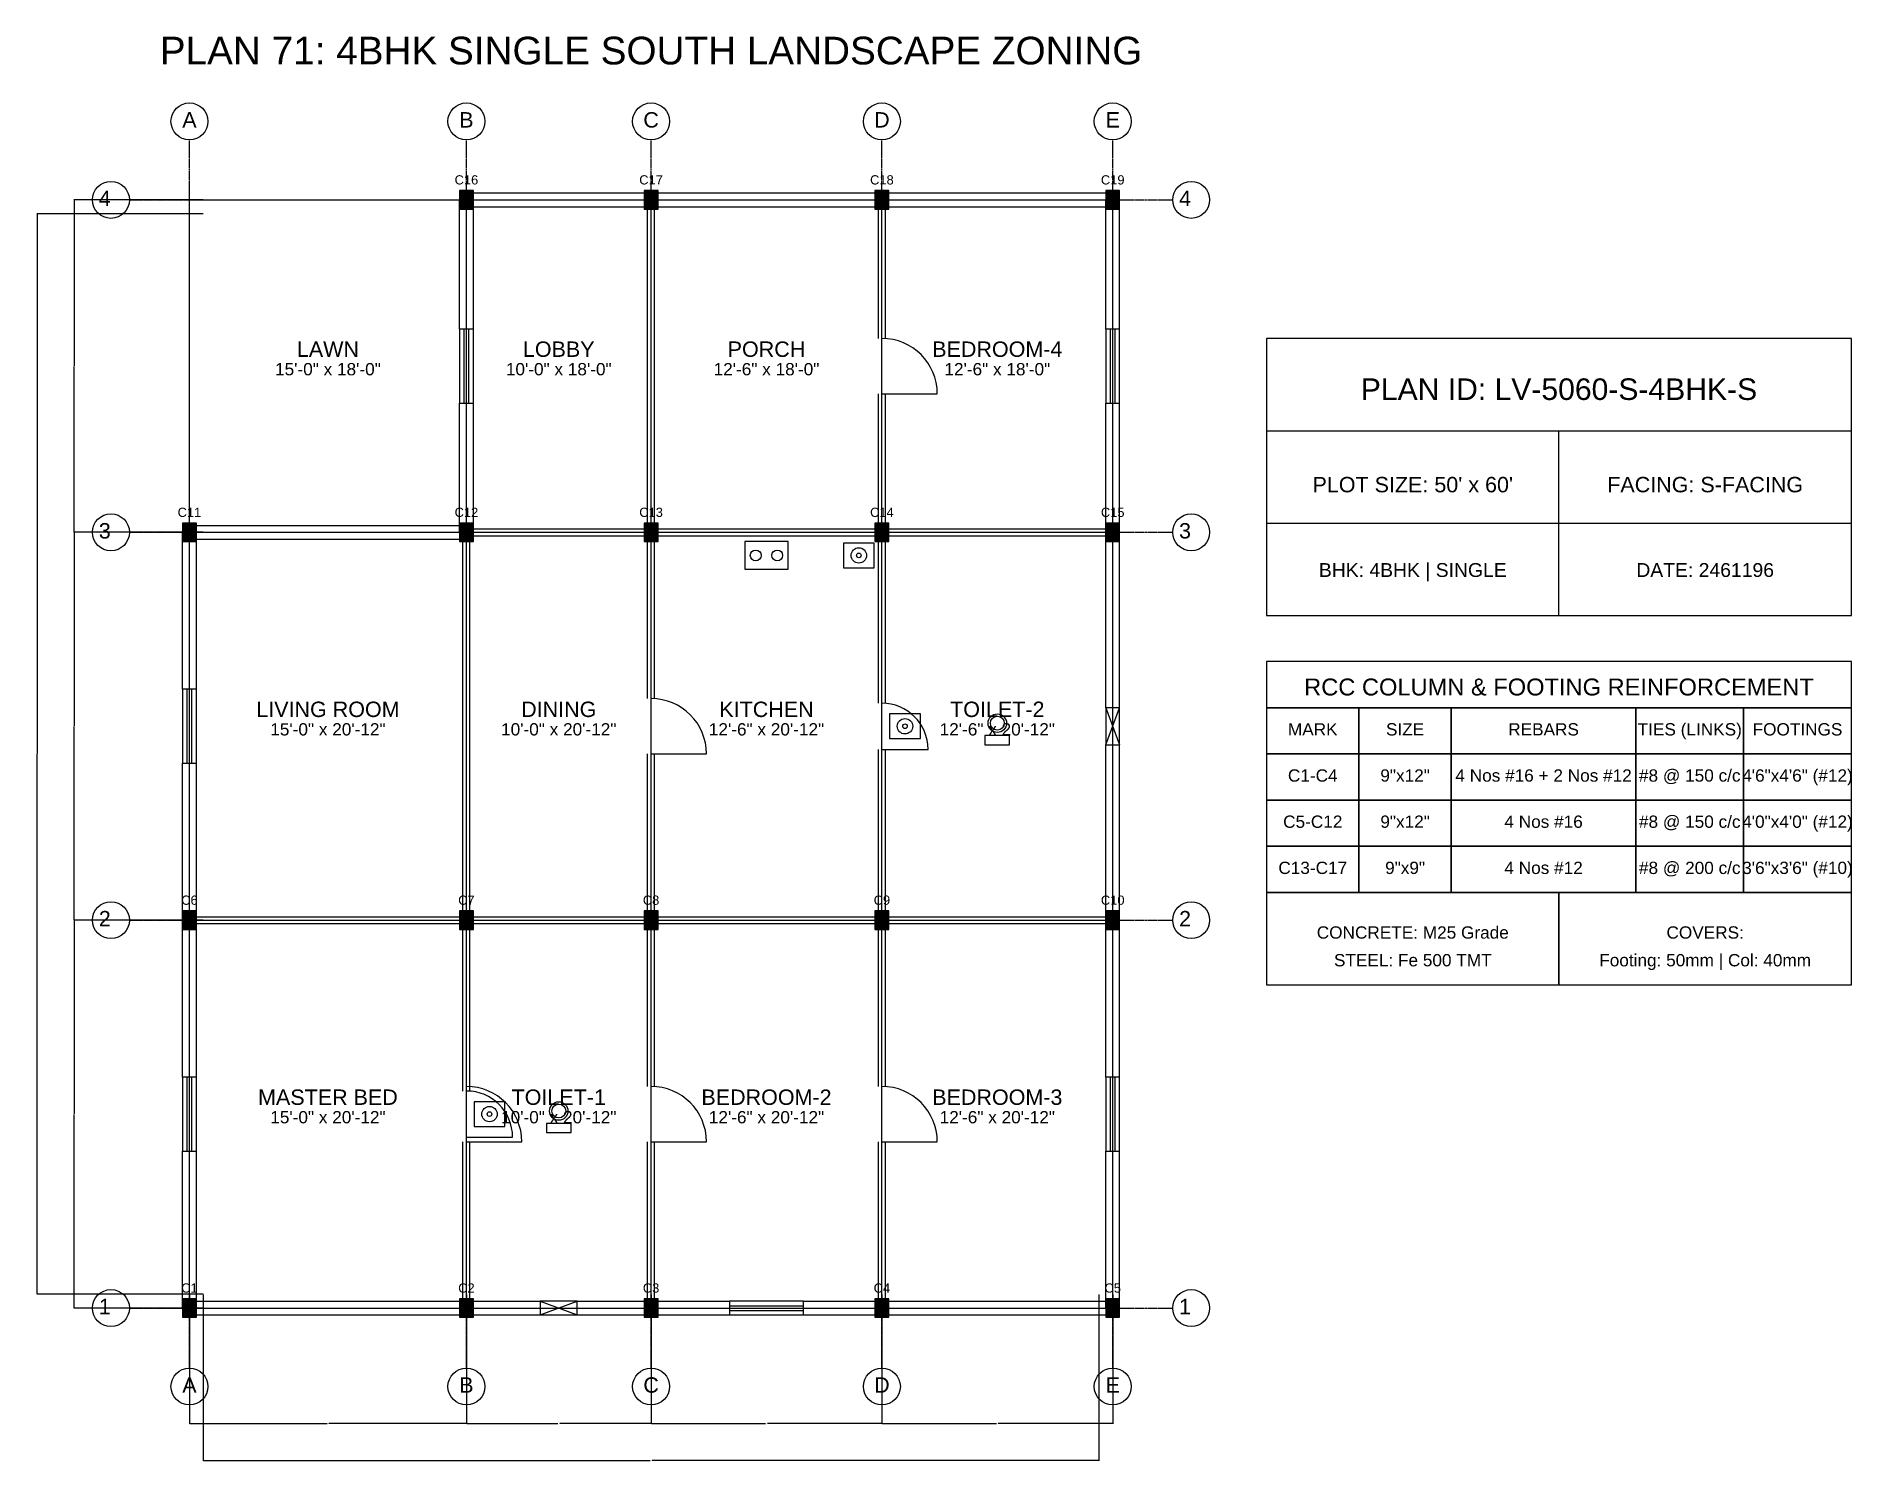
# Model space of a CAD drawing. Header units: inches. Extents: x -134 to 23580, y -99 to 23207.
# Drawn here: x -100 to 1080, y 17401 to 18326 of the extents above; entities that cross this region are included whole.
import ezdxf
from ezdxf.enums import TextEntityAlignment as Align

# ---------------------------------------------------------------- set-up
doc = ezdxf.new("R2010")
doc.units = ezdxf.units.IN
doc.header["$MEASUREMENT"] = 0
doc.linetypes.add('CENTER', pattern=[2, 1.25, -0.25, 0.25, -0.25])
for name, color, linetype in [('A-COL-HATCH', 251, 'Continuous'), ('A-COLUMN', 1, 'Continuous'), ('A-DIM', 5, 'Continuous'), ('A-DOOR', 30, 'Continuous'), ('A-FIXTURE', 8, 'Continuous'), ('A-TEXT', 2, 'Continuous'), ('A-WALL-EXT', 7, 'Continuous'), ('A-WALL-INT', 9, 'Continuous'), ('A-WINDOW', 4, 'Continuous'), ('S-BEAM-FRAMING', 2, 'Continuous'), ('S-BUBBLE', 4, 'Continuous'), ('S-GRID-CENTER', 8, 'CENTER'), ('S-TABLE', 7, 'Continuous'), ('S-TEXT', 3, 'Continuous')]:
    doc.layers.add(name, color=color, linetype=linetype)
doc.styles.get("Standard").update_dxf_attribs({"font": 'arial.ttf'})
doc.dimstyles.get("Standard").update_dxf_attribs({"dimtxt": 0.18, "dimasz": 0.18, "dimexe": 0.18, "dimexo": 0.0625, "dimgap": 0.09, "dimtad": 0, "dimtih": 1, "dimtoh": 1, "dimdec": 4, "dimzin": 0, "dimdsep": 46, "dimtxsty": 'Standard', "dimcen": 0.09, "dimadec": 0, "dimazin": 0, "dimtfac": 1, "dimtdec": 4, "dimtofl": 0, "dimtmove": 0, "dimatfit": 3, "dimfxl": 1, "dimtolj": 1, "dimtzin": 0, "dimarcsym": 0})

msp = doc.modelspace()

# ---------------------------------------------------------------- texts
at = {"layer": 'A-TEXT'}
for s, height, p in [('PLAN 71: 4BHK SINGLE SOUTH LANDSCAPE ZONING', 18, (300, 18308)), ('C16', 6, (180, 18230)), ('C17', 6, (300, 18230)), ('C18', 6, (450, 18230)), ('C19', 6, (600, 18230)), ('LAWN', 10, (90, 18118)), ('LOBBY', 10, (240, 18118)), ('PORCH', 10, (375, 18118)), ('BEDROOM-4', 10, (525, 18118)), ('15\'-0" x 18\'-0"', 8, (90, 18106)), ('10\'-0" x 18\'-0"', 8, (240, 18106)), ('12\'-6" x 18\'-0"', 8, (375, 18106)), ('12\'-6" x 18\'-0"', 8, (525, 18106)), ('PLAN ID: LV-5060-S-4BHK-S', 14, (890, 18090)), ("PLOT SIZE: 50' x 60'", 10, (795, 18030)), ('FACING: S-FACING', 10, (985, 18030)), ('C11', 6, (0, 18014)), ('C12', 6, (180, 18014)), ('C13', 6, (300, 18014)), ('C14', 6, (450, 18014)), ('C15', 6, (600, 18014)), ('BHK: 4BHK | SINGLE', 9, (795, 17975)), ('DATE: 2461196', 9, (985, 17975)), ('LIVING ROOM', 10, (90, 17884)), ('DINING', 10, (240, 17884)), ('KITCHEN', 10, (375, 17884)), ('TOILET-2', 10, (525, 17884)), ('15\'-0" x 20\'-12"', 8, (90, 17872)), ('10\'-0" x 20\'-12"', 8, (240, 17872)), ('12\'-6" x 20\'-12"', 8, (375, 17872)), ('12\'-6" x 20\'-12"', 8, (525, 17872)), ('C6', 6, (0, 17762)), ('C7', 6, (180, 17762)), ('C8', 6, (300, 17762)), ('C9', 6, (450, 17762)), ('C10', 6, (600, 17762)), ('MASTER BED', 10, (90, 17632)), ('TOILET-1', 10, (240, 17632)), ('BEDROOM-2', 10, (375, 17632)), ('BEDROOM-3', 10, (525, 17632)), ('15\'-0" x 20\'-12"', 8, (90, 17620)), ('10\'-0" x 20\'-12"', 8, (240, 17620)), ('12\'-6" x 20\'-12"', 8, (375, 17620)), ('12\'-6" x 20\'-12"', 8, (525, 17620)), ('C1', 6, (0, 17510)), ('C2', 6, (180, 17510)), ('C3', 6, (300, 17510)), ('C4', 6, (450, 17510)), ('C5', 6, (600, 17510))]:
    msp.add_text(s, height=height, dxfattribs=at).set_placement(p, align=Align.CENTER)
at = {"layer": 'S-TEXT'}
for s, height, p in [('A', 10, (0, 18267)), ('B', 10, (180, 18267)), ('C', 10, (300, 18267)), ('D', 10, (450, 18267)), ('E', 10, (600, 18267)), ('4', 10, (-55, 18216)), ('4', 10, (647, 18216)), ('3', 10, (-55, 18000)), ('3', 10, (647, 18000)), ('RCC COLUMN & FOOTING REINFORCEMENT', 11, (890, 17898)), ('MARK', 8, (730, 17872)), ('SIZE', 8, (790, 17872)), ('REBARS', 8, (880, 17872)), ('TIES (LINKS)', 8, (975, 17872)), ('FOOTINGS', 8, (1045, 17872)), ('C1-C4', 8, (730, 17842)), ('9"x12"', 8, (790, 17842)), ('4 Nos #16 + 2 Nos #12', 8, (880, 17842)), ('#8 @ 150 c/c', 8, (975, 17842)), ('4\'6"x4\'6" (#12)', 8, (1045, 17842)), ('C5-C12', 8, (730, 17812)), ('9"x12"', 8, (790, 17812)), ('4 Nos #16', 8, (880, 17812)), ('#8 @ 150 c/c', 8, (975, 17812)), ('4\'0"x4\'0" (#12)', 8, (1045, 17812)), ('C13-C17', 8, (730, 17782)), ('9"x9"', 8, (790, 17782)), ('4 Nos #12', 8, (880, 17782)), ('#8 @ 200 c/c', 8, (975, 17782)), ('3\'6"x3\'6" (#10)', 8, (1045, 17782)), ('2', 10, (-55, 17748)), ('2', 10, (647, 17748)), ('CONCRETE: M25 Grade', 8, (795, 17740)), ('COVERS:', 8, (985, 17740)), ('STEEL: Fe 500 TMT', 8, (795, 17722)), ('Footing: 50mm | Col: 40mm', 8, (985, 17722)), ('1', 10, (-55, 17496)), ('1', 10, (647, 17496)), ('A', 10, (0, 17445)), ('B', 10, (180, 17445)), ('C', 10, (300, 17445)), ('D', 10, (450, 17445)), ('E', 10, (600, 17445))]:
    msp.add_text(s, height=height, dxfattribs=at).set_placement(p, align=Align.CENTER)

# ---------------------------------------------------------------- blocks, each defined once
blk = doc.blocks.new('*D619')
at = {"layer": 'A-DIM', "color": 0, "lineweight": -2, "transparency": 16777216}
for p, q in [((0, 17508.9), (0, 17424.8)), ((180, 17508.9), (180, 17424.8)), ((0.2, 17425), (89.4, 17425)), ((179.8, 17425), (90.6, 17425))]:
    blk.add_line(p, q, dxfattribs=at)
at = {"layer": 'A-DIM', "color": 0, "transparency": 16777216}
for points in [[(0.2, 17425), (0.2, 17425), (0, 17425)], [(179.8, 17425), (179.8, 17425), (180, 17425)]]:
    blk.add_solid(points, dxfattribs=at)
at = {"layer": 'Defpoints', "color": 0, "transparency": 16777216}
for p in [(0, 17509), (180, 17509), (180, 17425)]:
    blk.add_point(p, dxfattribs=at)
at = {"layer": 'A-DIM', "color": 0, "transparency": 16777216, "insert": (90, 17425), "char_height": 0.18, "attachment_point": 5}
blk.add_mtext('\\A1;180.0000', dxfattribs=at)
blk = doc.blocks.new('*D620')
at = {"layer": 'A-DIM', "color": 0, "lineweight": -2, "transparency": 16777216}
for p, q in [((180, 17508.9), (180, 17424.8)), ((300, 17508.9), (300, 17424.8)), ((180.2, 17425), (239.4, 17425)), ((299.8, 17425), (240.6, 17425))]:
    blk.add_line(p, q, dxfattribs=at)
at = {"layer": 'A-DIM', "color": 0, "transparency": 16777216}
for points in [[(180.2, 17425), (180.2, 17425), (180, 17425)], [(299.8, 17425), (299.8, 17425), (300, 17425)]]:
    blk.add_solid(points, dxfattribs=at)
at = {"layer": 'Defpoints', "color": 0, "transparency": 16777216}
for p in [(180, 17509), (300, 17509), (300, 17425)]:
    blk.add_point(p, dxfattribs=at)
at = {"layer": 'A-DIM', "color": 0, "transparency": 16777216, "insert": (240, 17425), "char_height": 0.18, "attachment_point": 5}
blk.add_mtext('\\A1;120.0000', dxfattribs=at)
blk = doc.blocks.new('*D621')
at = {"layer": 'A-DIM', "color": 0, "lineweight": -2, "transparency": 16777216}
for p, q in [((300, 17508.9), (300, 17424.8)), ((450, 17508.9), (450, 17424.8)), ((300.2, 17425), (374.4, 17425)), ((449.8, 17425), (375.6, 17425))]:
    blk.add_line(p, q, dxfattribs=at)
at = {"layer": 'A-DIM', "color": 0, "transparency": 16777216}
for points in [[(300.2, 17425), (300.2, 17425), (300, 17425)], [(449.8, 17425), (449.8, 17425), (450, 17425)]]:
    blk.add_solid(points, dxfattribs=at)
at = {"layer": 'Defpoints', "color": 0, "transparency": 16777216}
for p in [(300, 17509), (450, 17509), (450, 17425)]:
    blk.add_point(p, dxfattribs=at)
at = {"layer": 'A-DIM', "color": 0, "transparency": 16777216, "insert": (375, 17425), "char_height": 0.18, "attachment_point": 5}
blk.add_mtext('\\A1;150.0000', dxfattribs=at)
blk = doc.blocks.new('*D622')
at = {"layer": 'A-DIM', "color": 0, "lineweight": -2, "transparency": 16777216}
for p, q in [((450, 17508.9), (450, 17424.8)), ((600, 17508.9), (600, 17424.8)), ((450.2, 17425), (524.4, 17425)), ((599.8, 17425), (525.6, 17425))]:
    blk.add_line(p, q, dxfattribs=at)
at = {"layer": 'A-DIM', "color": 0, "transparency": 16777216}
for points in [[(450.2, 17425), (450.2, 17425), (450, 17425)], [(599.8, 17425), (599.8, 17425), (600, 17425)]]:
    blk.add_solid(points, dxfattribs=at)
at = {"layer": 'Defpoints', "color": 0, "transparency": 16777216}
for p in [(450, 17509), (600, 17509), (600, 17425)]:
    blk.add_point(p, dxfattribs=at)
at = {"layer": 'A-DIM', "color": 0, "transparency": 16777216, "insert": (525, 17425), "char_height": 0.18, "attachment_point": 5}
blk.add_mtext('\\A1;150.0000', dxfattribs=at)
blk = doc.blocks.new('*D623')
at = {"layer": 'A-DIM', "color": 0, "lineweight": -2, "transparency": 16777216}
for p, q in [((9, 17508.9), (9, 17400.8)), ((591, 17508.9), (591, 17400.8)), ((9.2, 17401), (299.4, 17401)), ((590.8, 17401), (300.6, 17401))]:
    blk.add_line(p, q, dxfattribs=at)
at = {"layer": 'A-DIM', "color": 0, "transparency": 16777216}
for points in [[(9.2, 17401), (9.2, 17401), (9, 17401)], [(590.8, 17401), (590.8, 17401), (591, 17401)]]:
    blk.add_solid(points, dxfattribs=at)
at = {"layer": 'Defpoints', "color": 0, "transparency": 16777216}
for p in [(9, 17509), (591, 17509), (591, 17401)]:
    blk.add_point(p, dxfattribs=at)
at = {"layer": 'A-DIM', "color": 0, "transparency": 16777216, "insert": (300, 17401), "char_height": 0.18, "attachment_point": 5}
blk.add_mtext('\\A1;582.0000', dxfattribs=at)
blk = doc.blocks.new('*D624')
at = {"layer": 'A-DIM', "color": 0, "lineweight": -2, "transparency": 16777216}
for p, q in [((8.9, 17752), (-75.2, 17752)), ((-75, 17751.8), (-75, 17626.2)), ((-75, 17500.2), (-75, 17625.8)), ((8.9, 17500), (-75.2, 17500))]:
    blk.add_line(p, q, dxfattribs=at)
at = {"layer": 'A-DIM', "color": 0, "transparency": 16777216}
for points in [[(-75, 17751.8), (-75, 17751.8), (-75, 17752)], [(-75, 17500.2), (-75, 17500.2), (-75, 17500)]]:
    blk.add_solid(points, dxfattribs=at)
at = {"layer": 'Defpoints', "color": 0, "transparency": 16777216}
for p in [(-75, 17752), (9, 17752), (9, 17500)]:
    blk.add_point(p, dxfattribs=at)
at = {"layer": 'A-DIM', "color": 0, "transparency": 16777216, "insert": (-75, 17626), "char_height": 0.18, "attachment_point": 5}
blk.add_mtext('\\A1;252.0000', dxfattribs=at)
blk = doc.blocks.new('*D625')
at = {"layer": 'A-DIM', "color": 0, "lineweight": -2, "transparency": 16777216}
for p, q in [((8.9, 18004), (-75.2, 18004)), ((-75, 18003.8), (-75, 17878.2)), ((-75, 17752.2), (-75, 17877.8)), ((8.9, 17752), (-75.2, 17752))]:
    blk.add_line(p, q, dxfattribs=at)
at = {"layer": 'A-DIM', "color": 0, "transparency": 16777216}
for points in [[(-75, 18003.8), (-75, 18003.8), (-75, 18004)], [(-75, 17752.2), (-75, 17752.2), (-75, 17752)]]:
    blk.add_solid(points, dxfattribs=at)
at = {"layer": 'Defpoints', "color": 0, "transparency": 16777216}
for p in [(-75, 18004), (9, 18004), (9, 17752)]:
    blk.add_point(p, dxfattribs=at)
at = {"layer": 'A-DIM', "color": 0, "transparency": 16777216, "insert": (-75, 17878), "char_height": 0.18, "attachment_point": 5}
blk.add_mtext('\\A1;252.0000', dxfattribs=at)
blk = doc.blocks.new('*D626')
at = {"layer": 'A-DIM', "color": 0, "lineweight": -2, "transparency": 16777216}
for p, q in [((8.9, 18220), (-75.2, 18220)), ((-75, 18219.8), (-75, 18112.2)), ((-75, 18004.2), (-75, 18111.8)), ((8.9, 18004), (-75.2, 18004))]:
    blk.add_line(p, q, dxfattribs=at)
at = {"layer": 'A-DIM', "color": 0, "transparency": 16777216}
for points in [[(-75, 18219.8), (-75, 18219.8), (-75, 18220)], [(-75, 18004.2), (-75, 18004.2), (-75, 18004)]]:
    blk.add_solid(points, dxfattribs=at)
at = {"layer": 'Defpoints', "color": 0, "transparency": 16777216}
for p in [(-75, 18220), (9, 18220), (9, 18004)]:
    blk.add_point(p, dxfattribs=at)
at = {"layer": 'A-DIM', "color": 0, "transparency": 16777216, "insert": (-75, 18112), "char_height": 0.18, "attachment_point": 5}
blk.add_mtext('\\A1;216.0000', dxfattribs=at)
blk = doc.blocks.new('*D627')
at = {"layer": 'A-DIM', "color": 0, "lineweight": -2, "transparency": 16777216}
for p, q in [((8.9, 18211), (-99.2, 18211)), ((-99, 18210.8), (-99, 17860.2)), ((-99, 17509.2), (-99, 17859.8)), ((8.9, 17509), (-99.2, 17509))]:
    blk.add_line(p, q, dxfattribs=at)
at = {"layer": 'A-DIM', "color": 0, "transparency": 16777216}
for points in [[(-99, 18210.8), (-99, 18210.8), (-99, 18211)], [(-99, 17509.2), (-99, 17509.2), (-99, 17509)]]:
    blk.add_solid(points, dxfattribs=at)
at = {"layer": 'Defpoints', "color": 0, "transparency": 16777216}
for p in [(-99, 18211), (9, 18211), (9, 17509)]:
    blk.add_point(p, dxfattribs=at)
at = {"layer": 'A-DIM', "color": 0, "transparency": 16777216, "insert": (-99, 17860), "char_height": 0.18, "attachment_point": 5}
blk.add_mtext('\\A1;702.0000', dxfattribs=at)

# ---------------------------------------------------------------- dimensions: what is measured, and where the dimension line sits
at = {"layer": 'A-DIM'}
for base, p1, p2, picture, middle in [((-75, 18220), (9, 18004), (9, 18220), '*D626', (-75, 18112)), ((-99, 18211), (9, 17509), (9, 18211), '*D627', (-99, 17860)), ((-75, 18004), (9, 17752), (9, 18004), '*D625', (-75, 17878)), ((-75, 17752), (9, 17500), (9, 17752), '*D624', (-75, 17626))]:
    dim = msp.add_linear_dim(base=base, p1=p1, p2=p2, angle=90, dimstyle='Standard', dxfattribs=at)
    dim.commit()
    dim.dimension.update_dxf_attribs({"geometry": picture, "text_midpoint": middle})
for base, p1, p2, picture, middle in [((180, 17425), (0, 17509), (180, 17509), '*D619', (90, 17425)), ((591, 17401), (9, 17509), (591, 17509), '*D623', (300, 17401)), ((300, 17425), (180, 17509), (300, 17509), '*D620', (240, 17425)), ((450, 17425), (300, 17509), (450, 17509), '*D621', (375, 17425)), ((600, 17425), (450, 17509), (600, 17509), '*D622', (525, 17425))]:
    dim = msp.add_linear_dim(base=base, p1=p1, p2=p2, dimstyle='Standard', dxfattribs=at)
    dim.commit()
    dim.dimension.update_dxf_attribs({"geometry": picture, "text_midpoint": middle})

# ---------------------------------------------------------------- linework, layer by layer
at = {"layer": 'A-COL-HATCH'}
for points in [[(175.5, 18214), (184.5, 18214), (175.5, 18226), (184.5, 18226)], [(295.5, 18214), (304.5, 18214), (295.5, 18226), (304.5, 18226)], [(445.5, 18214), (454.5, 18214), (445.5, 18226), (454.5, 18226)], [(595.5, 18214), (604.5, 18214), (595.5, 18226), (604.5, 18226)], [(-4.5, 17998), (4.5, 17998), (-4.5, 18010), (4.5, 18010)], [(175.5, 17998), (184.5, 17998), (175.5, 18010), (184.5, 18010)], [(295.5, 17998), (304.5, 17998), (295.5, 18010), (304.5, 18010)], [(445.5, 17998), (454.5, 17998), (445.5, 18010), (454.5, 18010)], [(595.5, 17998), (604.5, 17998), (595.5, 18010), (604.5, 18010)], [(-4.5, 17746), (4.5, 17746), (-4.5, 17758), (4.5, 17758)], [(175.5, 17746), (184.5, 17746), (175.5, 17758), (184.5, 17758)], [(295.5, 17746), (304.5, 17746), (295.5, 17758), (304.5, 17758)], [(445.5, 17746), (454.5, 17746), (445.5, 17758), (454.5, 17758)], [(595.5, 17746), (604.5, 17746), (595.5, 17758), (604.5, 17758)], [(-4.5, 17494), (4.5, 17494), (-4.5, 17506), (4.5, 17506)], [(175.5, 17494), (184.5, 17494), (175.5, 17506), (184.5, 17506)], [(295.5, 17494), (304.5, 17494), (295.5, 17506), (304.5, 17506)], [(445.5, 17494), (454.5, 17494), (445.5, 17506), (454.5, 17506)], [(595.5, 17494), (604.5, 17494), (595.5, 17506), (604.5, 17506)]]:
    msp.add_solid(points, dxfattribs=at)
at = {"layer": 'A-COLUMN'}
for points in [[(175.5, 18214), (184.5, 18214), (184.5, 18226), (175.5, 18226)], [(295.5, 18214), (304.5, 18214), (304.5, 18226), (295.5, 18226)], [(445.5, 18214), (454.5, 18214), (454.5, 18226), (445.5, 18226)], [(595.5, 18214), (604.5, 18214), (604.5, 18226), (595.5, 18226)], [(-4.5, 17998), (4.5, 17998), (4.5, 18010), (-4.5, 18010)], [(175.5, 17998), (184.5, 17998), (184.5, 18010), (175.5, 18010)], [(295.5, 17998), (304.5, 17998), (304.5, 18010), (295.5, 18010)], [(445.5, 17998), (454.5, 17998), (454.5, 18010), (445.5, 18010)], [(595.5, 17998), (604.5, 17998), (604.5, 18010), (595.5, 18010)], [(-4.5, 17746), (4.5, 17746), (4.5, 17758), (-4.5, 17758)], [(175.5, 17746), (184.5, 17746), (184.5, 17758), (175.5, 17758)], [(295.5, 17746), (304.5, 17746), (304.5, 17758), (295.5, 17758)], [(445.5, 17746), (454.5, 17746), (454.5, 17758), (445.5, 17758)], [(595.5, 17746), (604.5, 17746), (604.5, 17758), (595.5, 17758)], [(-4.5, 17494), (4.5, 17494), (4.5, 17506), (-4.5, 17506)], [(175.5, 17494), (184.5, 17494), (184.5, 17506), (175.5, 17506)], [(295.5, 17494), (304.5, 17494), (304.5, 17506), (295.5, 17506)], [(445.5, 17494), (454.5, 17494), (454.5, 17506), (445.5, 17506)], [(595.5, 17494), (604.5, 17494), (604.5, 17506), (595.5, 17506)]]:
    msp.add_lwpolyline(points, close=True, dxfattribs=at)
at = {"layer": 'A-DOOR'}
for p, q in [((450, 18094), (486, 18094)), ((450, 17863), (480, 17863)), ((300, 17860), (336, 17860)), ((180, 17611), (210, 17611)), ((180, 17608), (216, 17608)), ((300, 17608), (336, 17608)), ((450, 17608), (486, 17608))]:
    msp.add_line(p, q, dxfattribs=at)
for centre, radius in [((450, 18094), 36), ((300, 17860), 36), ((450, 17863), 30), ((180, 17608), 36), ((180, 17611), 30), ((300, 17608), 36), ((450, 17608), 36)]:
    msp.add_arc(centre, radius, 0, 90, dxfattribs=at)
at = {"layer": 'A-FIXTURE'}
for points in [[(361, 17980), (389, 17980), (389, 17998), (361, 17998)], [(425, 17981), (445, 17981), (445, 17997), (425, 17997)], [(455, 17870), (475, 17870), (475, 17886), (455, 17886)], [(517, 17866), (533, 17866), (533, 17872), (517, 17872)], [(185, 17618), (205, 17618), (205, 17634), (185, 17634)], [(232, 17614), (248, 17614), (248, 17620), (232, 17620)]]:
    msp.add_lwpolyline(points, close=True, dxfattribs=at)
for centre, radius in [((368, 17989), 3.5), ((382, 17989), 3.5), ((435, 17989), 5), ((435, 17989), 1.5), ((525, 17880), 6), ((465, 17878), 5), ((465, 17878), 1.5), ((525, 17880), 4.5), ((195, 17626), 5), ((195, 17626), 1.5), ((240, 17628), 6), ((240, 17628), 4.5)]:
    msp.add_circle(centre, radius, dxfattribs=at)
at = {"layer": 'A-WALL-EXT'}
for p, q in [((175.5, 18136), (175.5, 18220)), ((180, 18224.5), (300, 18224.5)), ((180, 18215.5), (300, 18215.5)), ((184.5, 18136), (184.5, 18220)), ((300, 18224.5), (450, 18224.5)), ((300, 18215.5), (450, 18215.5)), ((450, 18224.5), (600, 18224.5)), ((450, 18215.5), (600, 18215.5)), ((595.5, 18136), (595.5, 18220)), ((604.5, 18136), (604.5, 18220)), ((175.5, 18004), (175.5, 18088)), ((184.5, 18004), (184.5, 18088)), ((595.5, 18004), (595.5, 18088)), ((604.5, 18004), (604.5, 18088)), ((700, 18070), (1080, 18070)), ((890, 17950), (890, 18070)), ((-4.5, 17902), (-4.5, 18004)), ((0, 18008.5), (180, 18008.5)), ((4.5, 17902), (4.5, 18004)), ((595.5, 17890), (595.5, 18004)), ((604.5, 17890), (604.5, 18004)), ((700, 18010), (1080, 18010)), ((0, 17999.5), (180, 17999.5)), ((595.5, 17752), (595.5, 17866)), ((604.5, 17752), (604.5, 17866)), ((-4.5, 17752), (-4.5, 17854)), ((4.5, 17752), (4.5, 17854)), ((-4.5, 17650), (-4.5, 17752)), ((4.5, 17650), (4.5, 17752)), ((595.5, 17650), (595.5, 17752)), ((604.5, 17650), (604.5, 17752)), ((-4.5, 17500), (-4.5, 17602)), ((4.5, 17500), (4.5, 17602)), ((595.5, 17500), (595.5, 17602)), ((604.5, 17500), (604.5, 17602)), ((0, 17504.5), (180, 17504.5)), ((180, 17504.5), (228, 17504.5)), ((252, 17504.5), (300, 17504.5)), ((300, 17504.5), (351, 17504.5)), ((399, 17504.5), (450, 17504.5)), ((450, 17504.5), (600, 17504.5)), ((0, 17495.5), (180, 17495.5)), ((180, 17495.5), (228, 17495.5)), ((252, 17495.5), (300, 17495.5)), ((300, 17495.5), (351, 17495.5)), ((399, 17495.5), (450, 17495.5)), ((450, 17495.5), (600, 17495.5))]:
    msp.add_line(p, q, dxfattribs=at)
msp.add_lwpolyline([(700, 17950), (1080, 17950), (1080, 18130), (700, 18130)], close=True, dxfattribs=at)
at = {"layer": 'A-WALL-INT'}
for p, q in [((297.75, 18004), (297.75, 18220)), ((302.25, 18004), (302.25, 18220)), ((447.75, 18130), (447.75, 18220)), ((452.25, 18130), (452.25, 18220)), ((447.75, 18004), (447.75, 18094)), ((452.25, 18004), (452.25, 18094)), ((177.75, 17752), (177.75, 18004)), ((180, 18006.25), (300, 18006.25)), ((182.25, 17752), (182.25, 18004)), ((297.75, 17896), (297.75, 18004)), ((300, 18006.25), (450, 18006.25)), ((302.25, 17896), (302.25, 18004)), ((447.75, 17893), (447.75, 18004)), ((450, 18006.25), (600, 18006.25)), ((452.25, 17893), (452.25, 18004)), ((180, 18001.75), (300, 18001.75)), ((300, 18001.75), (450, 18001.75)), ((450, 18001.75), (600, 18001.75)), ((447.75, 17752), (447.75, 17863)), ((452.25, 17752), (452.25, 17863)), ((297.75, 17752), (297.75, 17860)), ((302.25, 17752), (302.25, 17860)), ((0, 17754.25), (180, 17754.25)), ((0, 17749.75), (180, 17749.75)), ((177.75, 17641), (177.75, 17752)), ((180, 17754.25), (300, 17754.25)), ((180, 17749.75), (300, 17749.75)), ((182.25, 17641), (182.25, 17752)), ((297.75, 17644), (297.75, 17752)), ((300, 17754.25), (450, 17754.25)), ((300, 17749.75), (450, 17749.75)), ((302.25, 17644), (302.25, 17752)), ((447.75, 17644), (447.75, 17752)), ((450, 17754.25), (600, 17754.25)), ((450, 17749.75), (600, 17749.75)), ((452.25, 17644), (452.25, 17752)), ((177.75, 17500), (177.75, 17608)), ((182.25, 17500), (182.25, 17608)), ((297.75, 17500), (297.75, 17608)), ((302.25, 17500), (302.25, 17608)), ((447.75, 17500), (447.75, 17608)), ((452.25, 17500), (452.25, 17608))]:
    msp.add_line(p, q, dxfattribs=at)
at = {"layer": 'A-WINDOW'}
for p, q in [((178.5, 18088), (178.5, 18136)), ((181.5, 18088), (181.5, 18136)), ((598.5, 18088), (598.5, 18136)), ((601.5, 18088), (601.5, 18136)), ((-1.5, 17854), (-1.5, 17902)), ((1.5, 17854), (1.5, 17902)), ((595.5, 17866), (604.5, 17890)), ((595.5, 17890), (604.5, 17866)), ((-1.5, 17602), (-1.5, 17650)), ((1.5, 17602), (1.5, 17650)), ((598.5, 17602), (598.5, 17650)), ((601.5, 17602), (601.5, 17650)), ((228, 17495.5), (252, 17504.5)), ((228, 17504.5), (252, 17495.5)), ((351, 17501.5), (399, 17501.5)), ((351, 17498.5), (399, 17498.5))]:
    msp.add_line(p, q, dxfattribs=at)
for points in [[(175.5, 18088), (184.5, 18088), (184.5, 18136), (175.5, 18136)], [(595.5, 18088), (604.5, 18088), (604.5, 18136), (595.5, 18136)], [(-4.5, 17854), (4.5, 17854), (4.5, 17902), (-4.5, 17902)], [(595.5, 17866), (604.5, 17866), (604.5, 17890), (595.5, 17890)], [(-4.5, 17602), (4.5, 17602), (4.5, 17650), (-4.5, 17650)], [(595.5, 17602), (604.5, 17602), (604.5, 17650), (595.5, 17650)], [(228, 17495.5), (252, 17495.5), (252, 17504.5), (228, 17504.5)], [(351, 17495.5), (399, 17495.5), (399, 17504.5), (351, 17504.5)]]:
    msp.add_lwpolyline(points, close=True, dxfattribs=at)
at = {"layer": 'S-BEAM-FRAMING'}
for p, q in [((0, 17500), (0, 18220)), ((0, 18220), (600, 18220)), ((180, 17500), (180, 18220)), ((300, 17500), (300, 18220)), ((450, 17500), (450, 18220)), ((600, 17500), (600, 18220)), ((0, 18004), (600, 18004)), ((0, 17752), (600, 17752)), ((0, 17500), (600, 17500))]:
    msp.add_line(p, q, dxfattribs=at)
at = {"layer": 'S-BUBBLE'}
for centre in [(0, 18271), (180, 18271), (300, 18271), (450, 18271), (600, 18271), (-51, 18220), (651, 18220), (-51, 18004), (651, 18004), (-51, 17752), (651, 17752), (-51, 17500), (651, 17500), (0, 17449), (180, 17449), (300, 17449), (450, 17449), (600, 17449)]:
    msp.add_circle(centre, 12, dxfattribs=at)
at = {"layer": 'S-GRID-CENTER'}
for p, q in [((0, 17461), (0, 18259)), ((180, 17461), (180, 18259)), ((300, 17461), (300, 18259)), ((450, 17461), (450, 18259)), ((600, 17461), (600, 18259)), ((-39, 18220), (639, 18220)), ((-39, 18004), (639, 18004)), ((-39, 17752), (639, 17752)), ((-39, 17500), (639, 17500))]:
    msp.add_line(p, q, dxfattribs=at)
at = {"layer": 'S-TABLE'}
for points in [[(700, 17890), (1080, 17890), (1080, 17920), (700, 17920)], [(700, 17860), (760, 17860), (760, 17890), (700, 17890)], [(760, 17860), (820, 17860), (820, 17890), (760, 17890)], [(820, 17860), (940, 17860), (940, 17890), (820, 17890)], [(940, 17860), (1010, 17860), (1010, 17890), (940, 17890)], [(1010, 17860), (1080, 17860), (1080, 17890), (1010, 17890)], [(700, 17830), (760, 17830), (760, 17860), (700, 17860)], [(760, 17830), (820, 17830), (820, 17860), (760, 17860)], [(820, 17830), (940, 17830), (940, 17860), (820, 17860)], [(940, 17830), (1010, 17830), (1010, 17860), (940, 17860)], [(1010, 17830), (1080, 17830), (1080, 17860), (1010, 17860)], [(700, 17800), (760, 17800), (760, 17830), (700, 17830)], [(760, 17800), (820, 17800), (820, 17830), (760, 17830)], [(820, 17800), (940, 17800), (940, 17830), (820, 17830)], [(940, 17800), (1010, 17800), (1010, 17830), (940, 17830)], [(1010, 17800), (1080, 17800), (1080, 17830), (1010, 17830)], [(700, 17770), (760, 17770), (760, 17800), (700, 17800)], [(760, 17770), (820, 17770), (820, 17800), (760, 17800)], [(820, 17770), (940, 17770), (940, 17800), (820, 17800)], [(940, 17770), (1010, 17770), (1010, 17800), (940, 17800)], [(1010, 17770), (1080, 17770), (1080, 17800), (1010, 17800)], [(700, 17710), (890, 17710), (890, 17770), (700, 17770)], [(890, 17710), (1080, 17710), (1080, 17770), (890, 17770)]]:
    msp.add_lwpolyline(points, close=True, dxfattribs=at)

msp.set_redraw_order([(e.dxf.handle, doc.entitydb.next_handle()) for e in msp.query("TEXT MTEXT ATTDEF DIMENSION ARC_DIMENSION")])  # texts and dimensions are drawn at this point

doc.saveas('drawing.dxf')
